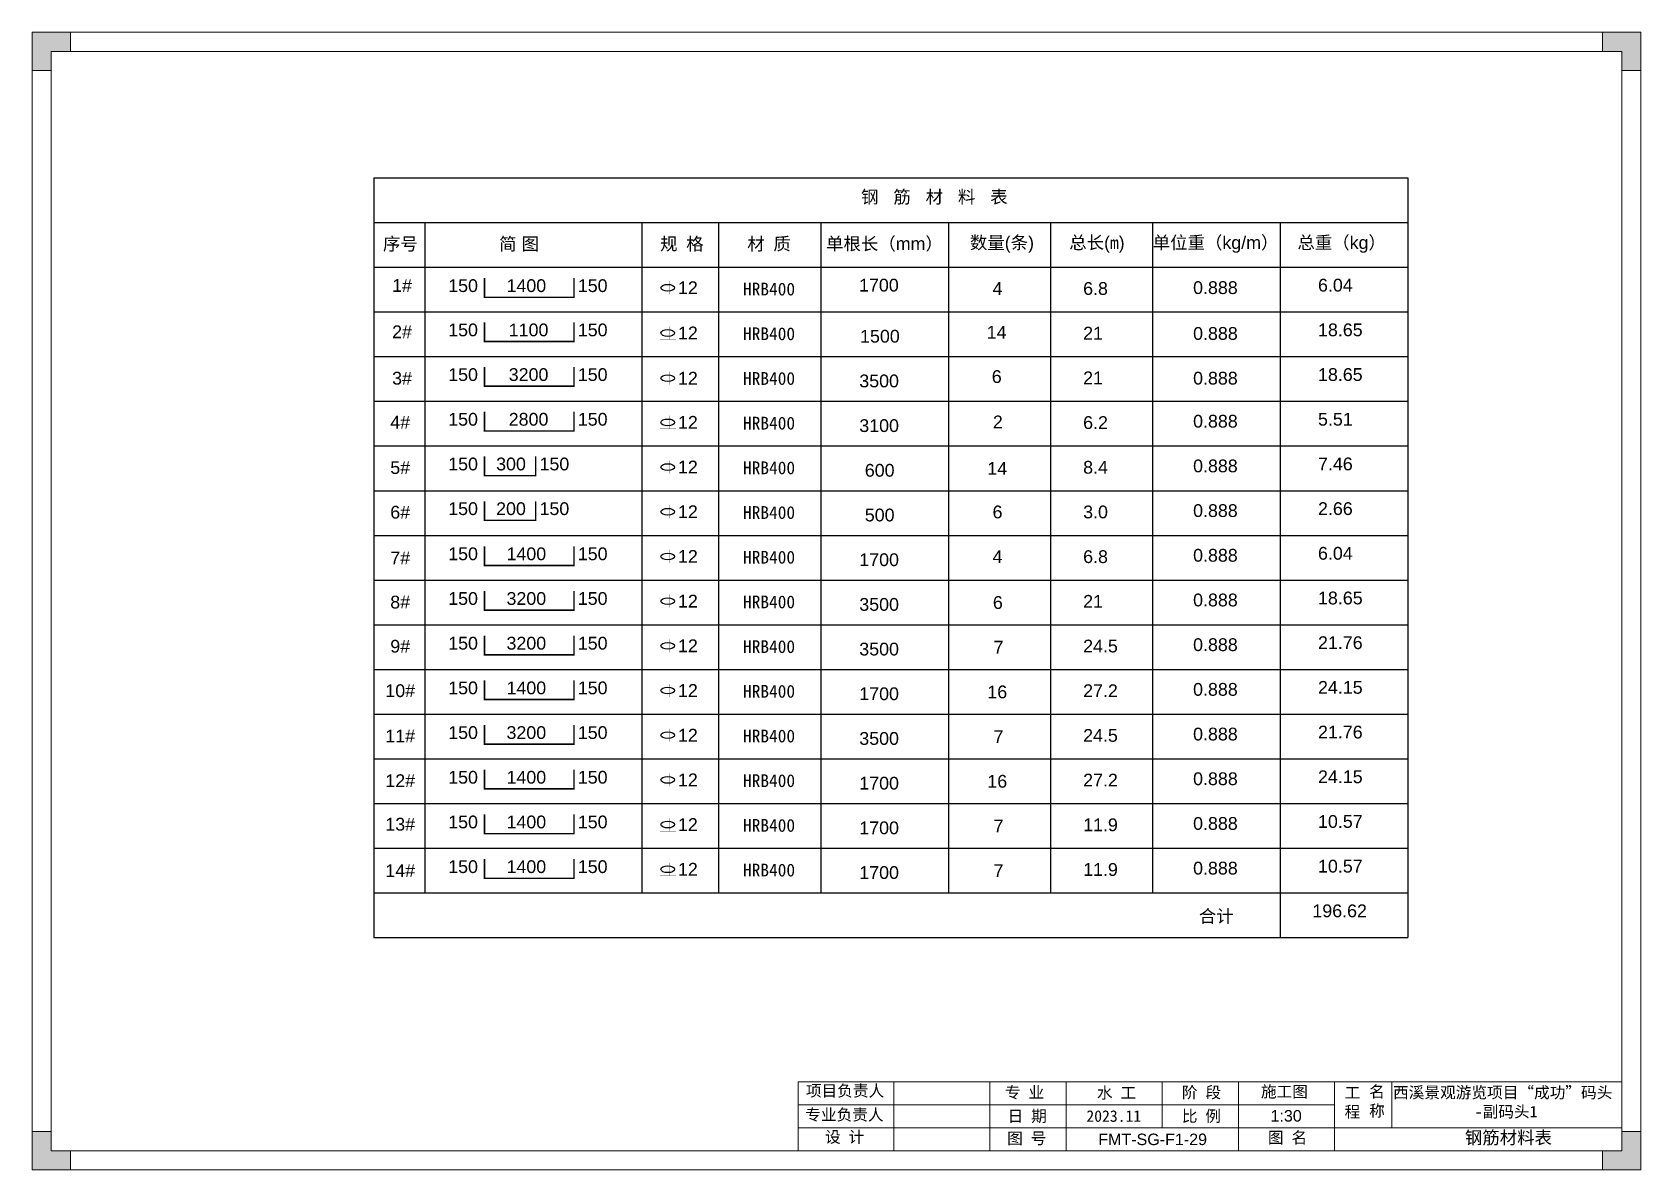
# Model space of a CAD drawing. Header units: millimetres. Extents: x 136606 to 1229059, y 82794 to 127566.
# Drawn here: x 1005973 to 1018573, y 118656 to 127566 of the extents above; entities that cross this region are included whole.
import ezdxf

# ---------------------------------------------------------------- set-up
doc = ezdxf.new("R2010")
doc.units = ezdxf.units.MM
for name, color, linetype in [('00打印图框', 255, 'Continuous'), ('Frame and TB', 7, 'Continuous'), ('标识', 20, 'Continuous')]:
    doc.layers.add(name, color=color, linetype=linetype)
doc.layers.add('图框', color=7, linetype='Continuous', lineweight=13)
doc.styles.add('Arial', font='arial.ttf')
doc.styles.get("Standard").update_dxf_attribs({"font": 'arial.ttf'})

msp = doc.modelspace()

# ---------------------------------------------------------------- texts
at = {"style": 'Arial'}
for s, p in [('150', (1009231.7817, 125530.6143)), ('1400', (1009688.4924, 125530.6143)), ('150', (1010246.999, 125530.6143)), ('1700', (1012449.9615, 125534.5113)), ('6.04', (1016044.7438, 125534.5113)), ('12', (1011031.6093, 125514.3891)), ('4', (1013495.5433, 125508.3604)), ('6.8', (1014205.1419, 125508.3604)), ('0.888', (1015066.374, 125515.0861)), ('150', (1009231.7817, 125184.0253)), ('1100', (1009706.0052, 125184.0253)), ('150', (1010246.999, 125184.0253)), ('12', (1011031.6093, 125160.0431)), ('14', (1013449.9153, 125165.5317)), ('21', (1014205.1419, 125158.3269)), ('0.888', (1015066.374, 125156.0965)), ('18.65', (1016044.7438, 125184.4777)), ('1500', (1012457.9951, 125134.4777)), ('150', (1009231.7817, 124833.9918)), ('3200', (1009706.0052, 124833.9918)), ('150', (1010246.999, 124833.9918)), ('12', (1011031.6093, 124805.6971)), ('3500', (1012451.7406, 124784.4442)), ('6', (1013489.5013, 124818.4716)), ('21', (1014205.1419, 124808.2933)), ('0.888', (1015066.374, 124806.0641)), ('18.65', (1016044.7438, 124834.4442)), ('150', (1009231.7817, 124483.9583)), ('2800', (1009706.0052, 124483.9583)), ('150', (1010246.999, 124483.9583)), ('12', (1011031.6093, 124460.0133)), ('3100', (1012451.7406, 124434.4107)), ('2', (1013498.1508, 124463.2025)), ('6.2', (1014205.1419, 124458.2598)), ('0.888', (1015066.374, 124468.8711)), ('5.51', (1016044.7438, 124484.4107)), ('150', (1009231.7817, 124133.9248)), ('300', (1009607.2423, 124133.9248)), ('150', (1009946.999, 124133.9248)), ('7.46', (1016044.7438, 124134.3772)), ('12', (1011031.6093, 124109.9797)), ('600', (1012494.985, 124084.3772)), ('14', (1013454.7643, 124099.0504)), ('8.4', (1014205.1419, 124108.2263)), ('0.888', (1015066.374, 124118.8376)), ('150', (1009231.7817, 123783.8912)), ('200', (1009607.2423, 123783.8912)), ('150', (1009946.999, 123783.8912)), ('12', (1011031.6093, 123759.9462)), ('6', (1013495.5433, 123758.1928)), ('3.0', (1014205.1419, 123758.1928)), ('0.888', (1015066.374, 123768.8041)), ('2.66', (1016044.7438, 123784.3437)), ('500', (1012494.985, 123734.3437)), ('150', (1009231.7817, 123430.4132)), ('1400', (1009688.4924, 123430.4132)), ('150', (1010246.999, 123430.4132)), ('12', (1011031.6093, 123409.9127)), ('1700', (1012451.7406, 123384.3102)), ('4', (1013495.5433, 123408.1593)), ('6.8', (1014205.1419, 123408.1593)), ('0.888', (1015066.374, 123418.7706)), ('6.04', (1016044.7438, 123434.3102)), ('150', (1009231.7817, 123080.3797)), ('3200', (1009688.4924, 123080.3797)), ('150', (1010246.999, 123080.3797)), ('12', (1011031.6093, 123059.8792)), ('3500', (1012451.7406, 123034.2766)), ('6', (1013498.0232, 123048.9498)), ('21', (1014205.1419, 123058.1258)), ('0.888', (1015066.374, 123068.7371)), ('18.65', (1016044.7438, 123084.2766)), ('150', (1009231.7817, 122730.3462)), ('3200', (1009688.4924, 122730.3462)), ('150', (1010246.999, 122730.3462)), ('12', (1011031.6093, 122709.8457)), ('3500', (1012451.7406, 122684.2431)), ('7', (1013503.6659, 122698.9163)), ('24.5', (1014205.1419, 122708.0922)), ('0.888', (1015066.374, 122718.7036)), ('21.76', (1016044.7438, 122734.2431)), ('150', (1009231.7817, 122380.3127)), ('1400', (1009688.4924, 122380.3127)), ('150', (1010246.999, 122380.3127)), ('24.15', (1016044.7438, 122384.2096)), ('12', (1011031.6093, 122359.8122)), ('1700', (1012451.7406, 122334.2096)), ('16', (1013454.7643, 122348.8828)), ('27.2', (1014205.1419, 122358.0587)), ('0.888', (1015066.374, 122368.67)), ('150', (1009231.7817, 122030.2791)), ('3200', (1009688.4924, 122030.2791)), ('150', (1010246.999, 122030.2791)), ('12', (1011031.6093, 122009.7786)), ('7', (1013503.6659, 121998.8493)), ('24.5', (1014205.1419, 122008.0252)), ('0.888', (1015066.374, 122018.6365)), ('21.76', (1016044.7438, 122034.1761)), ('3500', (1012451.7406, 121984.1761)), ('150', (1009231.7817, 121680.2456)), ('1400', (1009688.4924, 121680.2456)), ('150', (1010246.999, 121680.2456)), ('12', (1011031.6093, 121659.7451)), ('1700', (1012451.7406, 121634.1426)), ('16', (1013454.7643, 121648.8157)), ('27.2', (1014205.1419, 121657.9917)), ('0.888', (1015066.374, 121668.603)), ('24.15', (1016044.7438, 121684.1426)), ('150', (1009231.7817, 121330.2121)), ('1400', (1009688.4924, 121330.2121)), ('150', (1010246.999, 121330.2121)), ('12', (1011031.6093, 121309.7116)), ('1700', (1012451.7406, 121284.1091)), ('7', (1013503.6659, 121298.7822)), ('11.9', (1014205.1419, 121307.9582)), ('0.888', (1015066.374, 121318.5695)), ('10.57', (1016044.7438, 121334.1091)), ('10.57', (1016044.7438, 120984.0755)), ('150', (1009231.7817, 120980.1786)), ('1400', (1009688.4924, 120980.1786)), ('150', (1010246.999, 120980.1786)), ('12', (1011031.6093, 120959.6781)), ('1700', (1012451.7406, 120934.0755)), ('7', (1013503.6659, 120948.7487)), ('11.9', (1014205.1419, 120957.9247)), ('0.888', (1015066.374, 120968.536)), ('合计', (1015111.8793, 120592.1926)), ('196.62', (1016000.6119, 120634.042))]:
    msp.add_text(s, height=100, dxfattribs=at).set_placement(p)
at = {"char_height": 100, "attachment_point": 5, "style": 'Arial'}
for s, insert in [(' 钢   筋   材   料   表 ', (1013020.1792, 126270.2806)), ('序号', (1008857.4778, 125902.1158)), ('简 图', (1009787.1056, 125902.0403)), ('{\\fSimSun|b0|i0|c134|p2;规 格}', (1011062.3491, 125902.8856)), ('{\\fSimSun|b0|i0|c134|p2;材 质}', (1011744.7802, 125902.8856)), ('单根长（mm）', (1012648.9774, 125902.8856)), ('数量(条)', (1013569.331, 125902.8856)), ('{\\fSimSun|b0|i0|c134|p2;总长}({\\fSimSun|b0|i0|c134|p2;m})', (1014313.2048, 125902.8856)), ('单位重（kg/m）', (1015242.5405, 125902.8856)), ('总重（kg）', (1016230.1503, 125902.8856)), ('1#', (1008870.3315, 125581.9192)), ('{\\fSimSun|b0|i0|c134|p2;HRB400}', (1011744.7802, 125553.0549)), ('2#', (1008870.3315, 125219.1253)), ('{\\fSimSun|b0|i0|c134|p2;HRB400}', (1011744.7802, 125203.0214)), ('3#', (1008870.3315, 124855.2449)), ('{\\fSimSun|b0|i0|c134|p2;HRB400}', (1011744.7802, 124852.9879)), ('4#', (1008855.9712, 124511.591)), ('{\\fSimSun|b0|i0|c134|p2;HRB400}', (1011744.7802, 124502.9544)), ('5#', (1008855.9712, 124155.1779)), ('{\\fSimSun|b0|i0|c134|p2;HRB400}', (1011744.7802, 124152.9209)), ('6#', (1008855.9712, 123805.5918)), ('{\\fSimSun|b0|i0|c134|p2;HRB400}', (1011744.7802, 123802.8874)), ('7#', (1008855.9712, 123447.2372)), ('{\\fSimSun|b0|i0|c134|p2;HRB400}', (1011744.7802, 123452.8538)), ('8#', (1008855.9712, 123101.4462)), ('{\\fSimSun|b0|i0|c134|p2;HRB400}', (1011744.7802, 123102.8203)), ('9#', (1008855.9712, 122755.6553)), ('{\\fSimSun|b0|i0|c134|p2;HRB400}', (1011744.7802, 122752.7868)), ('10#', (1008855.9712, 122407.7442)), ('{\\fSimSun|b0|i0|c134|p2;HRB400}', (1011744.7802, 122402.7533)), ('11#', (1008855.9712, 122053.467)), ('{\\fSimSun|b0|i0|c134|p2;HRB400}', (1011744.7802, 122052.7198)), ('12#', (1008855.9712, 121703.4346)), ('{\\fSimSun|b0|i0|c134|p2;HRB400}', (1011744.7802, 121702.6863)), ('13#', (1008855.9712, 121361.8862)), ('{\\fSimSun|b0|i0|c134|p2;HRB400}', (1011744.7802, 121352.6527)), ('14#', (1008855.9712, 120999.125)), ('{\\fSimSun|b0|i0|c134|p2;HRB400}', (1011744.7802, 121002.6192)), ('{\\fSimSun|b0|i0|c134|p2; 钢筋材料表 }', (1017502.1501, 118902.2499))]:
    msp.add_mtext(s, dxfattribs=dict(at, insert=insert))
at = {"layer": '00打印图框', "color": 6, "char_height": 90, "attachment_point": 1, "style": 'Arial'}
for s, width, gutter_width, heights, insert in [('1:30', 39.404991, 2.8125, [0], (1015672.7543, 119123.7243)), ('{\\C256;FMT-SG-F1-29}', 138.940173, 0, [18.9488], (1014323.3345, 118939.473))]:
    msp.add_mtext_dynamic_manual_height_columns(s, width=width, gutter_width=gutter_width, heights=heights, dxfattribs=dict(at, insert=insert))

# ---------------------------------------------------------------- blocks, each defined once
blk = doc.blocks.new('钢筋符号')
at = {"const_width": 1}
for points in [[(327697, 120467), (327822, 120467)], [(327747, 120570), (327747, 120467)], [(327772, 120570), (327772, 120467)]]:
    blk.add_lwpolyline(points, dxfattribs=at)
blk.add_ellipse((327759, 120518), major_axis=(53.4, 0), ratio=0.493333)
blk = doc.blocks.new('*U1838')
at = {"layer": 'Frame and TB'}
blk.add_blockref('钢筋符号', (-327759, -120518), dxfattribs=at)
blk = doc.blocks.new('*U1839')
at = {"color": 0, "linetype": 'ByBlock', "lineweight": -2, "transparency": 16777216}
blk.add_blockref('*U1838', (0, 0), dxfattribs=at)
blk = doc.blocks.new('GW-TK')
at = {"layer": '图框', "linetype": 'Continuous', "lineweight": 0}
h = blk.add_hatch(color=256, dxfattribs=at)
h.dxf.hatch_style = 1
h.paths.add_polyline_path([(927183.55, 464715.01), (927183.55, 464705.01), (927188.55, 464705.01), (927188.55, 464710.01), (927193.56, 464710.01), (927193.56, 464715.01)])
h = blk.add_hatch(color=256, dxfattribs=at)
h.dxf.hatch_style = 1
h.paths.add_polyline_path([(927593.55, 464715.01), (927593.55, 464710.01), (927598.55, 464710.01), (927598.55, 464705.01), (927603.55, 464705.01), (927603.55, 464715.01)])
h = blk.add_hatch(color=256, dxfattribs=at)
h.dxf.hatch_style = 1
h.paths.add_polyline_path([(927193.56, 464418.01), (927193.56, 464423.01), (927188.55, 464423.01), (927188.55, 464428.01), (927183.55, 464428.01), (927183.55, 464418.01)])
h = blk.add_hatch(color=256, dxfattribs=at)
h.dxf.hatch_style = 1
h.paths.add_polyline_path([(927603.55, 464418.01), (927603.55, 464428.01), (927598.55, 464428.01), (927598.55, 464423.01), (927593.55, 464423.01), (927593.55, 464418.01)])
at = {"layer": '图框', "linetype": 'Continuous'}
for p, q in [((927383.55, 464441.02), (927383.55, 464423.01)), ((927408.55, 464441.02), (927408.55, 464423.01)), ((927433.55, 464441.02), (927433.55, 464423.01)), ((927453.55, 464441.02), (927453.55, 464423.01)), ((927478.55, 464441.02), (927478.55, 464429.01)), ((927498.55, 464441.02), (927498.55, 464423.01)), ((927523.55, 464441.02), (927523.55, 464423.01)), ((927538.55, 464441.02), (927538.55, 464429.01)), ((927383.55, 464435.01), (927523.55, 464435.01)), ((927451.56, 464429.01), (927383.55, 464429.01)), ((927383.55, 464429.01), (927598.55, 464429.01))]:
    blk.add_line(p, q, dxfattribs=at)
at = {"layer": '图框', "linetype": 'Continuous', "lineweight": 0}
for points in [[(927188.55, 464705.01), (927188.55, 464710.01), (927193.56, 464710.01), (927193.56, 464715.01), (927183.55, 464715.01), (927183.55, 464705.01)], [(927598.55, 464705.01), (927598.55, 464710.01), (927593.55, 464710.01), (927593.55, 464715.01), (927603.55, 464715.01), (927603.55, 464705.01)], [(927188.55, 464428.01), (927188.55, 464423.01), (927193.56, 464423.01), (927193.56, 464418.01), (927183.55, 464418.01), (927183.55, 464428.01)], [(927598.55, 464428.01), (927598.55, 464423.01), (927593.55, 464423.01), (927593.55, 464418.01), (927603.55, 464418.01), (927603.55, 464428.01)]]:
    blk.add_lwpolyline(points, close=True, dxfattribs=at)
at = {"layer": '图框'}
for points in [[(927183.55, 464715.01), (927603.55, 464715.01), (927603.55, 464418.01), (927183.55, 464418.01)], [(927188.55, 464710.01), (927598.55, 464710.01), (927598.55, 464423.01), (927188.55, 464423.01)]]:
    blk.add_lwpolyline(points, close=True, dxfattribs=at)
at = {"layer": '图框', "linetype": 'Continuous'}
blk.add_lwpolyline([(927383.55, 464441.02), (927598.55, 464441.02)], dxfattribs=at)
at = {"layer": '图框', "linetype": 'Continuous', "char_height": 3, "attachment_point": 1}
for s, width, heights, insert in [('{\\fSimSun|b0|i0|c134|p2;项目负责人}', 26.0225, [0], (927385.56, 464440.15)), ('{\\fSimSun|b0|i0|c134|p2;专 业}', 12.8345, [0], (927437.53, 464439.73)), ('{\\fSimSun|b0|i0|c134|p2;阶 段}', 17.4775, [0], (927483.73, 464439.73)), ('{\\fSimSun|b0|i0|c134|p2;工 程}', 5.2119, [0], (927526.21, 464439.66)), ('{\\fSimSun|b0|i0|c134|p2;名 称}', 5.2119, [0], (927532.62, 464439.93)), ('{\\fSimSun|b0|i0|c134|p2;专业负责人}', 24.6361, [2.04], (927385.39, 464433.9)), ('{\\fSimSun|b0|i0|c134|p2;日 期}', 11.224, [0], (927438.25, 464433.55)), ('{\\fSimSun|b0|i0|c134|p2;比 例}', 10.9146, [0], (927483.71, 464433.55)), ('{\\fSimSun|b0|i0|c134|p2;设 计}', 16.2353, [0], (927390.55, 464428.09)), ('{\\fSimSun|b0|i0|c134|p2;图 号}', 23.6261, [0], (927438.11, 464427.75)), ('{\\fSimSun|b0|i0|c134|p2;图 名}', 12.066, [0], (927506.19, 464427.94))]:
    blk.add_mtext_dynamic_manual_height_columns(s, width=width, gutter_width=17.5, heights=heights, dxfattribs=dict(at, insert=insert))
at = {"layer": '图框', "color": 3, "linetype": 'Continuous', "char_height": 3, "attachment_point": 1}
for s, width, insert in [('{\\fSimSun|b0|i0|c134|p2;水 工}', 11.224, (927461.55, 464439.63)), ('\\pt9;{\\fSimSun|b0|i0|c134|p2;施工图}', 18.6303, (927504.36, 464439.94)), ('\\pi0.39911,t9.39911;{\\fSimSun|b0|i0|c134|p2;西溪景观游览项目“成功”码头\\P\\pi21.75744,t30.75744;-副码头1}', 60.0149, (927538.45, 464439.71)), ('{\\fSimSun|b0|i0|c134|p2;2023.11}', 11.224, (927458.8, 464433.55))]:
    blk.add_mtext_dynamic_manual_height_columns(s, width=width, gutter_width=17.5, heights=[0], dxfattribs=dict(at, insert=insert))
blk = doc.blocks.new('*U1866')
at = {"layer": 'Frame and TB'}
blk.add_blockref('钢筋符号', (-327759, -120518), dxfattribs=at)
blk = doc.blocks.new('*U1867')
at = {"color": 0, "linetype": 'ByBlock', "lineweight": -2, "transparency": 16777216}
blk.add_blockref('*U1866', (0, 0), dxfattribs=at)
blk = doc.blocks.new('*U1868')
at = {"layer": 'Frame and TB'}
blk.add_blockref('钢筋符号', (-327759, -120518), dxfattribs=at)
blk = doc.blocks.new('*U1869')
at = {"color": 0, "linetype": 'ByBlock', "lineweight": -2, "transparency": 16777216}
blk.add_blockref('*U1868', (0, 0), dxfattribs=at)
blk = doc.blocks.new('*U1870')
at = {"layer": 'Frame and TB'}
blk.add_blockref('钢筋符号', (-327759, -120518), dxfattribs=at)
blk = doc.blocks.new('*U1871')
at = {"color": 0, "linetype": 'ByBlock', "lineweight": -2, "transparency": 16777216}
blk.add_blockref('*U1870', (0, 0), dxfattribs=at)
blk = doc.blocks.new('*U1872')
at = {"layer": 'Frame and TB'}
blk.add_blockref('钢筋符号', (-327759, -120518), dxfattribs=at)
blk = doc.blocks.new('*U1873')
at = {"color": 0, "linetype": 'ByBlock', "lineweight": -2, "transparency": 16777216}
blk.add_blockref('*U1872', (0, 0), dxfattribs=at)
blk = doc.blocks.new('*U1874')
at = {"layer": 'Frame and TB'}
blk.add_blockref('钢筋符号', (-327759, -120518), dxfattribs=at)
blk = doc.blocks.new('*U1875')
at = {"color": 0, "linetype": 'ByBlock', "lineweight": -2, "transparency": 16777216}
blk.add_blockref('*U1874', (0, 0), dxfattribs=at)
blk = doc.blocks.new('*U1876')
at = {"layer": 'Frame and TB'}
blk.add_blockref('钢筋符号', (-327759, -120518), dxfattribs=at)
blk = doc.blocks.new('*U1877')
at = {"color": 0, "linetype": 'ByBlock', "lineweight": -2, "transparency": 16777216}
blk.add_blockref('*U1876', (0, 0), dxfattribs=at)
blk = doc.blocks.new('*U1878')
at = {"layer": 'Frame and TB'}
blk.add_blockref('钢筋符号', (-327759, -120518), dxfattribs=at)
blk = doc.blocks.new('*U1879')
at = {"color": 0, "linetype": 'ByBlock', "lineweight": -2, "transparency": 16777216}
blk.add_blockref('*U1878', (0, 0), dxfattribs=at)
blk = doc.blocks.new('*U1880')
at = {"layer": 'Frame and TB'}
blk.add_blockref('钢筋符号', (-327759, -120518), dxfattribs=at)
blk = doc.blocks.new('*U1881')
at = {"color": 0, "linetype": 'ByBlock', "lineweight": -2, "transparency": 16777216}
blk.add_blockref('*U1880', (0, 0), dxfattribs=at)
blk = doc.blocks.new('*U1882')
at = {"layer": 'Frame and TB'}
blk.add_blockref('钢筋符号', (-327759, -120518), dxfattribs=at)
blk = doc.blocks.new('*U1883')
at = {"color": 0, "linetype": 'ByBlock', "lineweight": -2, "transparency": 16777216}
blk.add_blockref('*U1882', (0, 0), dxfattribs=at)
blk = doc.blocks.new('*U1884')
at = {"layer": 'Frame and TB'}
blk.add_blockref('钢筋符号', (-327759, -120518), dxfattribs=at)
blk = doc.blocks.new('*U1885')
at = {"color": 0, "linetype": 'ByBlock', "lineweight": -2, "transparency": 16777216}
blk.add_blockref('*U1884', (0, 0), dxfattribs=at)
blk = doc.blocks.new('*U1886')
at = {"layer": 'Frame and TB'}
blk.add_blockref('钢筋符号', (-327759, -120518), dxfattribs=at)
blk = doc.blocks.new('*U1887')
at = {"color": 0, "linetype": 'ByBlock', "lineweight": -2, "transparency": 16777216}
blk.add_blockref('*U1886', (0, 0), dxfattribs=at)
blk = doc.blocks.new('*U1888')
at = {"layer": 'Frame and TB'}
blk.add_blockref('钢筋符号', (-327759, -120518), dxfattribs=at)
blk = doc.blocks.new('*U1889')
at = {"color": 0, "linetype": 'ByBlock', "lineweight": -2, "transparency": 16777216}
blk.add_blockref('*U1888', (0, 0), dxfattribs=at)
blk = doc.blocks.new('*U1890')
at = {"layer": 'Frame and TB'}
blk.add_blockref('钢筋符号', (-327759, -120518), dxfattribs=at)
blk = doc.blocks.new('*U1891')
at = {"color": 0, "linetype": 'ByBlock', "lineweight": -2, "transparency": 16777216}
blk.add_blockref('*U1890', (0, 0), dxfattribs=at)

# ---------------------------------------------------------------- linework, layer by layer
for p, q in [((1008649.4256, 126425.0789), (1008649.4256, 120474.5891)), ((1008649.4256, 126425.0789), (1016749.3624, 126425.0789)), ((1016749.3624, 126425.0789), (1016749.3624, 120474.5891)), ((1008649.4256, 126075.1254), (1016749.3624, 126075.1254)), ((1009049.4748, 126075.1254), (1009049.4748, 120824.6227)), ((1010749.4575, 126075.1254), (1010749.4575, 120824.6227)), ((1011349.4419, 126075.1254), (1011349.4419, 120824.6227)), ((1012149.4264, 126075.1254), (1012149.4264, 120824.6227)), ((1013149.4264, 126075.1254), (1013149.4264, 120824.6227)), ((1013949.4108, 126075.1254), (1013949.4108, 120824.6227)), ((1014749.3953, 126075.1254), (1014749.3953, 120824.6227)), ((1015749.3797, 126075.1254), (1015749.3797, 120474.5891)), ((1008649.4256, 125725.0919), (1016749.3624, 125725.0919)), ((1008649.4256, 125375.0584), (1016749.3624, 125375.0584)), ((1008649.4256, 125025.0249), (1016749.3624, 125025.0249)), ((1008649.4256, 124674.9913), (1016749.3624, 124674.9913)), ((1008649.4256, 124324.9578), (1016749.3624, 124324.9578)), ((1008649.4256, 123974.9243), (1016749.3624, 123974.9243)), ((1008649.4256, 123624.8908), (1016749.3624, 123624.8908))]:
    msp.add_line(p, q)
at = {"layer": 'Frame and TB'}
for p, q in [((1008649.4256, 123274.8573), (1016749.3624, 123274.8573)), ((1008649.4256, 122924.8238), (1016749.3624, 122924.8238)), ((1008649.4256, 122574.7902), (1016749.3624, 122574.7902)), ((1008649.4256, 122224.7567), (1016749.3624, 122224.7567)), ((1008649.4256, 121874.7232), (1016749.3624, 121874.7232)), ((1008649.4256, 121524.6897), (1016749.3624, 121524.6897)), ((1008649.4256, 121174.6562), (1016749.3624, 121174.6562)), ((1008649.4256, 120824.6227), (1016749.3624, 120824.6227)), ((1008649.4256, 120474.5891), (1016749.3624, 120474.5891))]:
    msp.add_line(p, q, dxfattribs=at)
at = {"layer": '标识', "const_width": 12}
for points in [[(1009516.7608, 125639.314), (1009516.7608, 125489.314), (1010216.7608, 125489.314), (1010216.7608, 125639.314)], [(1009516.7608, 125292.725), (1009516.7608, 125142.725), (1010216.7608, 125142.725), (1010216.7608, 125292.725)], [(1009516.7608, 124942.6915), (1009516.7608, 124792.6915), (1010216.7608, 124792.6915), (1010216.7608, 124942.6915)], [(1009516.7608, 124592.658), (1009516.7608, 124442.658), (1010216.7608, 124442.658), (1010216.7608, 124592.658)], [(1009516.7608, 124242.6245), (1009516.7608, 124092.6245), (1009916.7608, 124092.6245), (1009916.7608, 124242.6245)], [(1009516.7608, 123892.5909), (1009516.7608, 123742.5909), (1009916.7608, 123742.5909), (1009916.7608, 123892.5909)], [(1009516.7608, 123539.1129), (1009516.7608, 123389.1129), (1010216.7608, 123389.1129), (1010216.7608, 123539.1129)], [(1009516.7608, 123189.0794), (1009516.7608, 123039.0794), (1010216.7608, 123039.0794), (1010216.7608, 123189.0794)], [(1009516.7608, 122839.0459), (1009516.7608, 122689.0459), (1010216.7608, 122689.0459), (1010216.7608, 122839.0459)], [(1009516.7608, 122489.0124), (1009516.7608, 122339.0124), (1010216.7608, 122339.0124), (1010216.7608, 122489.0124)], [(1009516.7608, 122138.9789), (1009516.7608, 121988.9789), (1010216.7608, 121988.9789), (1010216.7608, 122138.9789)], [(1009516.7608, 121788.9453), (1009516.7608, 121638.9453), (1010216.7608, 121638.9453), (1010216.7608, 121788.9453)], [(1009516.7608, 121438.9118), (1009516.7608, 121288.9118), (1010216.7608, 121288.9118), (1010216.7608, 121438.9118)], [(1009516.7608, 121088.8783), (1009516.7608, 120938.8783), (1010216.7608, 120938.8783), (1010216.7608, 121088.8783)]]:
    msp.add_lwpolyline(points, dxfattribs=at)

# ---------------------------------------------------------------- block references
at = {"xscale": 30, "yscale": 30, "zscale": 30}
msp.add_blockref('GW-TK', (-26809533.2266, -13813884.5392), dxfattribs=at)
for name, p in [('*U1839', (1010952.0238, 125564.2609)), ('*U1867', (1010952.0238, 125209.9149)), ('*U1869', (1010952.0238, 124855.569)), ('*U1871', (1010952.0238, 124509.8851)), ('*U1873', (1010952.0238, 124159.8516)), ('*U1875', (1010952.0238, 123809.8181)), ('*U1877', (1010952.0238, 123459.7846)), ('*U1879', (1010952.0238, 123109.751)), ('*U1881', (1010952.0238, 122759.7175)), ('*U1883', (1010952.0238, 122409.684)), ('*U1885', (1010952.0238, 122059.6505)), ('*U1887', (1010952.0238, 121709.617)), ('*U1889', (1010952.0238, 121359.5835)), ('*U1891', (1010952.0238, 121009.5499))]:
    msp.add_blockref(name, p)

msp.set_redraw_order([(e.dxf.handle, doc.entitydb.next_handle()) for e in msp.query("TEXT MTEXT ATTDEF DIMENSION ARC_DIMENSION")])  # texts and dimensions are drawn at this point

doc.saveas('drawing.dxf')
